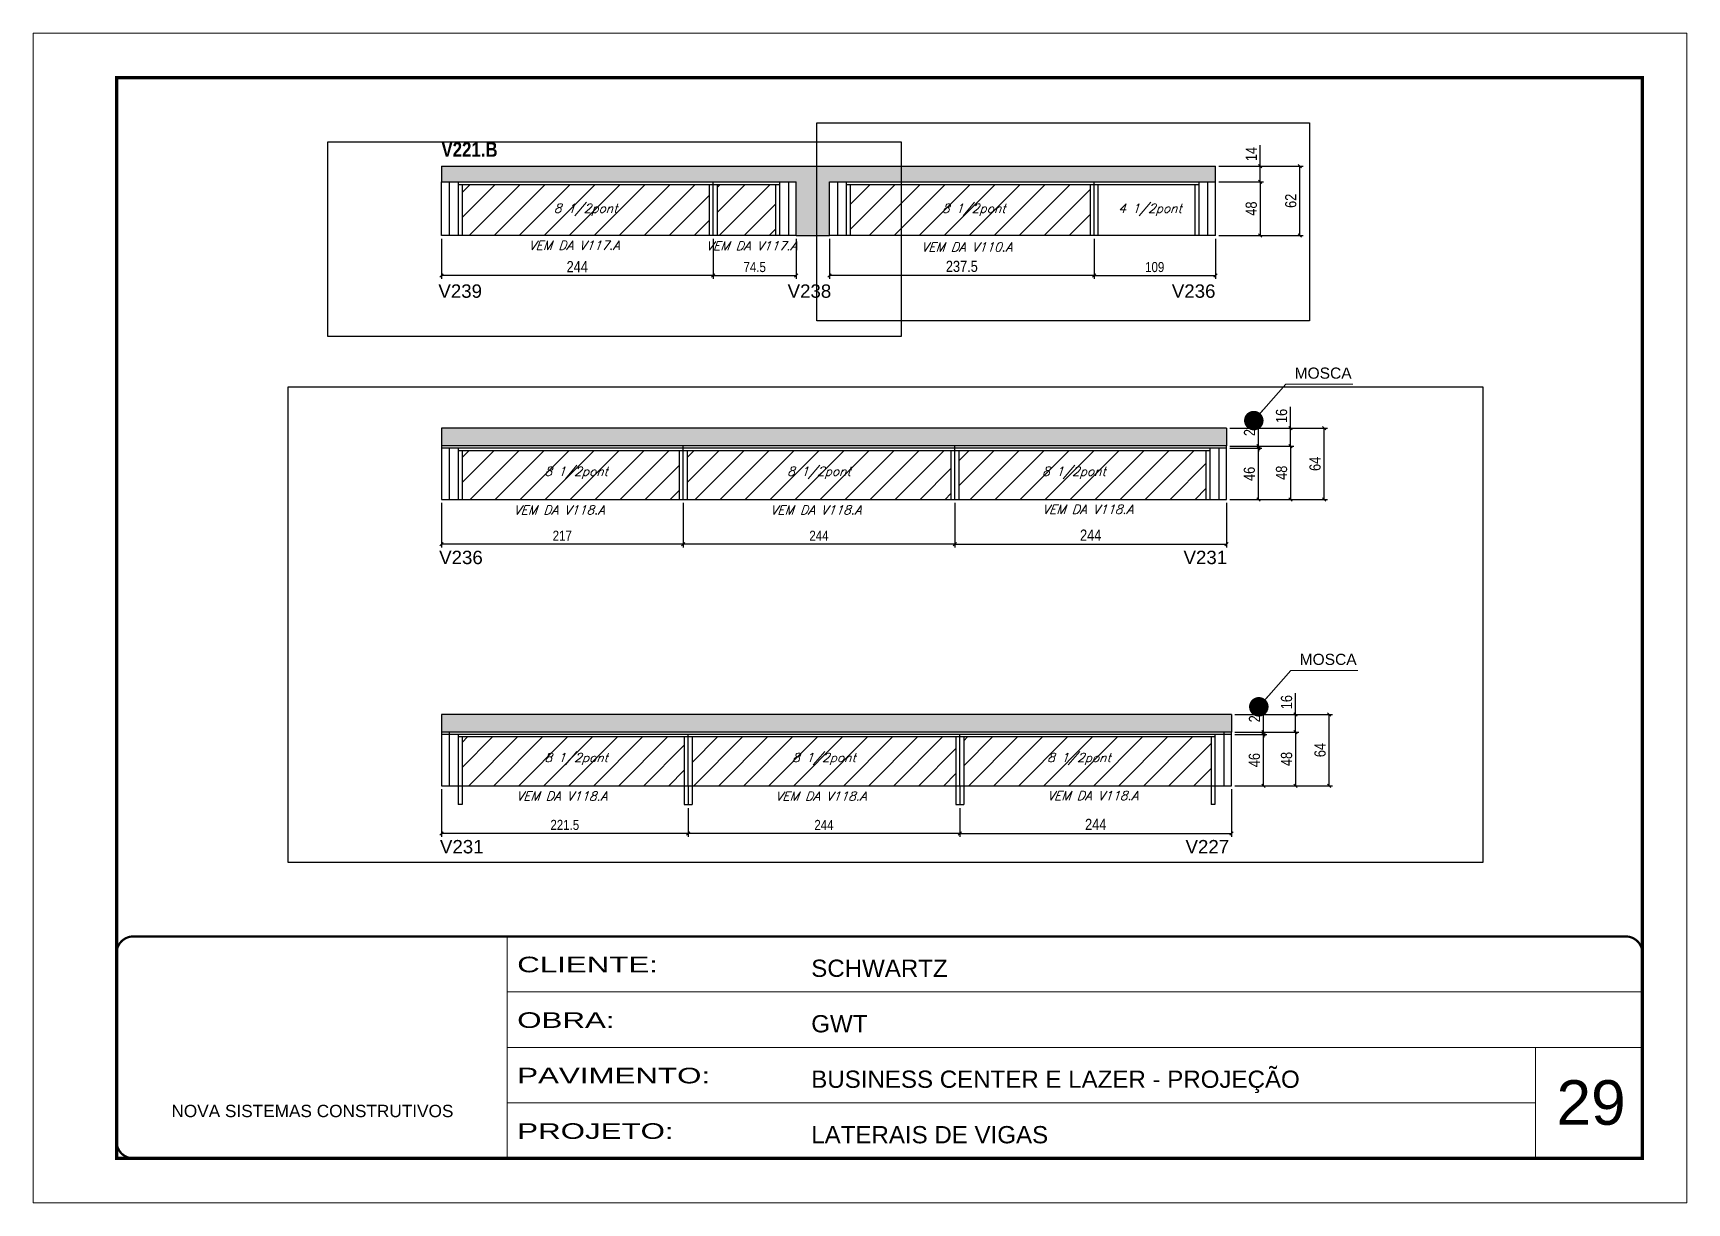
# Model space of a CAD drawing. Extents: x 2603 to 22413, y 1253 to 30260.
# Drawn here: x 2603 to 4088, y 20779 to 21829 of the extents above; entities that cross this region are included whole.
import ezdxf

# ---------------------------------------------------------------- set-up
doc = ezdxf.new("R2010")
doc.units = 0
doc.linetypes.add('CONTINUO', pattern=[0])
doc.linetypes.add('DASHED', pattern=[0.75, 0.5, -0.25])
for name, color, linetype in [('5', 5, 'Continuous'), ('COTA', 241, 'Continuous'), ('NOMENCLATURA', 7, 'Continuous'), ('Painéis', 200, 'Continuous'), ('SARR_2.2x7', 40, 'Continuous'), ('SARR_3.5x7', 81, 'Continuous'), ('texto', 7, 'Continuous')]:
    doc.layers.add(name, color=color, linetype=linetype)
for name, color, linetype, lineweight in [('CARIMBO', 255, 'Continuous', 9), ('Folhas', 255, 'Continuous', 9), ('Hachura', 251, 'Continuous', 9), ('SARRAFO DE PRESSAO', 251, 'DASHED', 9)]:
    doc.layers.add(name, color=color, linetype=linetype, lineweight=lineweight)
doc.styles.add('ARIAL', font='arial.ttf')
doc.styles.add('COTA TECNICA', font='techl___.ttf', dxfattribs={"height": 10})
doc.styles.add('COTA TECNICA-50', font='techl___.ttf', dxfattribs={"height": 9})
doc.styles.add('Romans', font='romans.shx')
doc.styles.get("Standard").update_dxf_attribs({"font": 'arial.ttf'})
doc.styles.add('TECNICA', font='techb___.ttf', dxfattribs={"height": 10})
doc.styles.add('Tecnologia', font='')
doc.styles.get('Tecnologia').set_extended_font_data('Forgotten Futurist')
doc.dimstyles.new('3x', dxfattribs={"dimtxt": 10, "dimasz": 5, "dimexe": 7, "dimexo": 5, "dimgap": 4, "dimtad": 1, "dimdec": 4, "dimlfac": 0.333333, "dimdsep": 46, "dimtxsty": 'Standard', "dimblk": 'DOT', "dimcen": 0.09, "dimclrd": 1, "dimclre": 1, "dimclrt": 2, "dimadec": 0, "dimazin": 2, "dimtfac": 1, "dimtdec": 4, "dimtmove": 0, "dimatfit": 3, "dimldrblk": 'DOT', "dimfxl": 1, "dimtolj": 1, "dimtzin": 0, "dimlwd": 9, "dimlwe": 9, "dimarcsym": 0})
doc.dimstyles.new('COTA PAINEL-50', dxfattribs={"dimtxt": 9, "dimasz": 3, "dimexe": 3, "dimexo": 3, "dimgap": 3, "dimtad": 1, "dimdec": 1, "dimzin": 12, "dimdsep": 46, "dimtxsty": 'COTA TECNICA-50', "dimblk1": 'OBLIQUE', "dimblk2": 'OBLIQUE', "dimsah": 1, "dimcen": 0.9, "dimclrd": 4, "dimclre": 4, "dimclrt": 240, "dimadec": 1, "dimazin": 3, "dimtfac": 1, "dimtdec": 1, "dimtmove": 0, "dimatfit": 3, "dimfxl": 1, "dimtolj": 1, "dimtzin": 12, "dimarcsym": 0})
doc.dimstyles.new('PAINEL', dxfattribs={"dimtxt": 10, "dimasz": 3, "dimexe": 3, "dimexo": 3, "dimgap": 3, "dimtad": 1, "dimdec": 1, "dimzin": 12, "dimdsep": 46, "dimtxsty": 'COTA TECNICA', "dimblk1": 'OBLIQUE', "dimblk2": 'OBLIQUE', "dimsah": 1, "dimcen": 0.9, "dimclrd": 4, "dimclre": 4, "dimclrt": 240, "dimadec": 1, "dimazin": 3, "dimtfac": 1, "dimtdec": 1, "dimtmove": 0, "dimatfit": 3, "dimfxl": 1, "dimtolj": 1, "dimtzin": 12, "dimarcsym": 0})
pattern_1 = [(45, (-126286.665, -5371.03), (-11.2253202, 11.2253202), [])]

msp = doc.modelspace()

# ---------------------------------------------------------------- texts
at = {"layer": '5', "linetype": 'Continuous'}
for s, rotation, p in [('V239', 359.99996, (2966.9, 21591.57)), ('V238', 359.99996, (3280.47, 21591.57)), ('V236', 359.99996, (3625.47, 21591.57)), ('V236', 0.00004, (2967.6, 21352.51)), ('V231', 0.00004, (3635.97, 21352.51)), ('V231', 359.99996, (2968.31, 21092.89)), ('V227', 359.99996, (3637.76, 21092.89))]:
    msp.add_text(s, height=12, rotation=rotation, dxfattribs=at).set_placement(p)
at = {"layer": 'CARIMBO', "style": 'ARIAL'}
for s, height, p in [('MOSCA', 10, (3735.7, 21518.95)), ('MOSCA', 10, (3740.2, 21262.02)), ('29', 40, (3970.83, 20849.29))]:
    msp.add_text(s, height=height, dxfattribs=at).set_placement(p)
at = {"layer": 'NOMENCLATURA', "style": 'TECNICA'}
msp.add_text('V221.B', height=13.2, dxfattribs=at).set_placement((2969.64, 21718.08))
at = {"layer": 'texto', "color": 2, "char_height": 8, "attachment_point": 5, "style": 'Romans'}
for s, insert in [('{\\Q19;\\C256;8 1/2pont}', (3099.14, 21670.56)), ('{\\Q19;\\C256;8 1/2pont}', (3447.64, 21670.56)), ('{\\Q19;\\C256;4 1/2pont}', (3605.89, 21670.56)), ('{\\Q19;\\C256;VEM DA V117.A}', (3088.9, 21638.7)), ('{\\Q19;\\C256;VEM DA V117.A}', (3248.15, 21638.23)), ('{\\Q19;\\C256;VEM DA V110.A}', (3441.4, 21637.14)), ('{\\Q19;\\C256;8 1/2pont}', (3090.64, 21434.54)), ('{\\Q19;\\C256;8 1/2pont}', (3308.64, 21434.54)), ('{\\Q19;\\C256;8 1/2pont}', (3537.64, 21434.54)), ('{\\Q19;\\C256;VEM DA V118.A}', (3075.4, 21401.18)), ('{\\Q19;\\C256;VEM DA V118.A}', (3305.9, 21401.18)), ('{\\Q19;\\C256;VEM DA V118.A}', (3549.9, 21401.68)), ('{\\Q19;\\C256;8 1/2pont}', (3090.64, 21177.61)), ('{\\Q19;\\C256;8 1/2pont}', (3313.14, 21177.61)), ('{\\Q19;\\C256;8 1/2pont}', (3542.14, 21177.61)), ('{\\Q19;\\C256;VEM DA V118.A}', (3077.65, 21144.28)), ('{\\Q19;\\C256;VEM DA V118.A}', (3310.4, 21144.25)), ('{\\Q19;\\C256;VEM DA V118.A}', (3554.4, 21144.76))]:
    msp.add_mtext(s, dxfattribs=dict(at, insert=insert))

# ---------------------------------------------------------------- blocks, each defined once
blk = doc.blocks.new('9999999999')
at = {"color": 30, "linetype": 'CONTINUO'}
for p, q in [((98564.6, 34230.2), (98564.6, 34429.4)), ((98564.6, 34379.6), (99584, 34379.6)), ((98564.6, 34329.8), (99488, 34329.8)), ((99584, 34329.8), (99488, 34329.8)), ((99488, 34329.8), (99488, 34230.2)), ((98564.6, 34280), (99488, 34280))]:
    blk.add_line(p, q, dxfattribs=at)
at = {"color": 30, "linetype": 'CONTINUO', "const_width": 2}
blk.add_lwpolyline([(99584, 34230.2), (99584, 34414.4, 0.414214), (99569, 34429.4), (98229, 34429.4, 0.414214), (98214, 34414.4), (98214, 34245.2, 0.414214), (98229, 34230.2), (99584, 34230.2)], format="xyb", dxfattribs=at)
at = {"layer": 'Folhas'}
blk.add_lwpolyline([(98139, 34190.2), (99624, 34190.2), (99624, 35240.2), (98139, 35240.2)], close=True, dxfattribs=at)
at = {"layer": 'Folhas', "color": 30, "const_width": 3}
blk.add_lwpolyline([(98214, 34230.2), (99584, 34230.2), (99584, 35200.2), (98214, 35200.2)], close=True, dxfattribs=at)
at = {"color": 7, "linetype": 'Continuous', "ltscale": 5, "style": 'ARIAL'}
for s, height, p in [('SCHWARTZ', 15.48, (98837.7, 34393.1)), ('GWT', 15.48, (98837.7, 34343.3)), ('BUSINESS CENTER E LAZER - PROJEÇÃO', 15.483, (98837.7, 34293.5)), ('NOVA SISTEMAS CONSTRUTIVOS', 11.059, (98263.2, 34267.2)), ('LATERAIS DE VIGAS', 15.483, (98837.7, 34243.7))]:
    blk.add_text(s, height=height, dxfattribs=at).set_placement(p)
at = {"layer": 'Folhas', "color": 7, "style": 'Tecnologia', "width": 1.5}
for s, p in [('CLIENTE:', (98573.7, 34397.2)), ('OBRA:', (98573.7, 34347.3)), ('PAVIMENTO:', (98573.7, 34297.5)), ('PROJETO:', (98573.7, 34247.7))]:
    blk.add_text(s, height=14, dxfattribs=at).set_placement(p)
blk = doc.blocks.new('_Oblique')
at = {"color": 0, "linetype": 'ByBlock', "lineweight": -2}
blk.add_line((-0.5, -0.5), (0.5, 0.5), dxfattribs=at)
blk = doc.blocks.new('*D464')
at = {"layer": 'COTA', "color": 4, "linetype": 'ByBlock', "lineweight": -2, "transparency": 16777216}
for p, q in [((3213.6, 21644.6), (3213.6, 21608.5)), ((3288.1, 21644.6), (3288.1, 21608.5)), ((3213.6, 21611.5), (3288.1, 21611.5))]:
    blk.add_line(p, q, dxfattribs=at)
at = {"layer": 'Defpoints', "color": 0, "linetype": 'ByBlock', "transparency": 16777216}
for p in [(3213.6, 21647.6), (3288.1, 21647.6), (3288.1, 21611.5)]:
    blk.add_point(p, dxfattribs=at)
at = {"layer": 'COTA', "color": 4, "linetype": 'ByBlock', "lineweight": -2, "transparency": 16777216, "xscale": 3, "yscale": 3, "zscale": 3, "rotation": 180}
blk.add_blockref('_Oblique', (3213.6, 21611.5), dxfattribs=at)
at = {"layer": 'COTA', "color": 4, "linetype": 'ByBlock', "lineweight": -2, "transparency": 16777216, "xscale": 3, "yscale": 3, "zscale": 3}
blk.add_blockref('_Oblique', (3288.1, 21611.5), dxfattribs=at)
at = {"layer": 'COTA', "color": 240, "linetype": 'ByBlock', "transparency": 16777216, "insert": (3250.9, 21619.1), "char_height": 9, "attachment_point": 5, "style": 'COTA TECNICA-50'}
blk.add_mtext('\\A1;74.5', dxfattribs=at)
blk = doc.blocks.new('*D2530')
at = {"layer": 'COTA', "color": 4, "linetype": 'ByBlock', "lineweight": -2, "transparency": 16777216}
for p, q in [((2969.6, 21644.6), (2969.6, 21608.5)), ((3213.6, 21644.6), (3213.6, 21608.5)), ((3213.6, 21611.5), (2969.6, 21611.5))]:
    blk.add_line(p, q, dxfattribs=at)
at = {"layer": 'Defpoints', "color": 0, "linetype": 'ByBlock', "transparency": 16777216}
for p in [(2969.6, 21647.6), (3213.6, 21647.6), (2969.6, 21611.5)]:
    blk.add_point(p, dxfattribs=at)
at = {"layer": 'COTA', "color": 4, "linetype": 'ByBlock', "lineweight": -2, "transparency": 16777216, "xscale": 3, "yscale": 3, "zscale": 3, "rotation": 180}
blk.add_blockref('_Oblique', (2969.6, 21611.5), dxfattribs=at)
at = {"layer": 'COTA', "color": 4, "linetype": 'ByBlock', "lineweight": -2, "transparency": 16777216, "xscale": 3, "yscale": 3, "zscale": 3}
blk.add_blockref('_Oblique', (3213.6, 21611.5), dxfattribs=at)
at = {"layer": 'COTA', "color": 240, "linetype": 'ByBlock', "transparency": 16777216, "insert": (3091.6, 21619.5), "char_height": 10, "attachment_point": 5, "style": 'COTA TECNICA'}
blk.add_mtext('\\A1;244', dxfattribs=at)
blk = doc.blocks.new('*D465')
at = {"layer": 'COTA', "color": 4, "linetype": 'ByBlock', "lineweight": -2, "transparency": 16777216}
for p, q in [((3555.6, 21644.6), (3555.6, 21608.5)), ((3664.6, 21644.6), (3664.6, 21608.5)), ((3555.6, 21611.5), (3664.6, 21611.5))]:
    blk.add_line(p, q, dxfattribs=at)
at = {"layer": 'Defpoints', "color": 0, "linetype": 'ByBlock', "transparency": 16777216}
for p in [(3555.6, 21647.6), (3664.6, 21647.6), (3664.6, 21611.5)]:
    blk.add_point(p, dxfattribs=at)
at = {"layer": 'COTA', "color": 4, "linetype": 'ByBlock', "lineweight": -2, "transparency": 16777216, "xscale": 3, "yscale": 3, "zscale": 3, "rotation": 180}
blk.add_blockref('_Oblique', (3555.6, 21611.5), dxfattribs=at)
at = {"layer": 'COTA', "color": 4, "linetype": 'ByBlock', "lineweight": -2, "transparency": 16777216, "xscale": 3, "yscale": 3, "zscale": 3}
blk.add_blockref('_Oblique', (3664.6, 21611.5), dxfattribs=at)
at = {"layer": 'COTA', "color": 240, "linetype": 'ByBlock', "transparency": 16777216, "insert": (3610.1, 21619.1), "char_height": 9, "attachment_point": 5, "style": 'COTA TECNICA-50'}
blk.add_mtext('\\A1;109', dxfattribs=at)
blk = doc.blocks.new('*D2531')
at = {"layer": 'COTA', "color": 4, "linetype": 'ByBlock', "lineweight": -2, "transparency": 16777216}
for p, q in [((3318.1, 21644.6), (3318.1, 21608.5)), ((3555.6, 21644.6), (3555.6, 21608.5)), ((3555.6, 21611.5), (3318.1, 21611.5))]:
    blk.add_line(p, q, dxfattribs=at)
at = {"layer": 'Defpoints', "color": 0, "linetype": 'ByBlock', "transparency": 16777216}
for p in [(3318.1, 21647.6), (3555.6, 21647.6), (3318.1, 21611.5)]:
    blk.add_point(p, dxfattribs=at)
at = {"layer": 'COTA', "color": 4, "linetype": 'ByBlock', "lineweight": -2, "transparency": 16777216, "xscale": 3, "yscale": 3, "zscale": 3, "rotation": 180}
blk.add_blockref('_Oblique', (3318.1, 21611.5), dxfattribs=at)
at = {"layer": 'COTA', "color": 4, "linetype": 'ByBlock', "lineweight": -2, "transparency": 16777216, "xscale": 3, "yscale": 3, "zscale": 3}
blk.add_blockref('_Oblique', (3555.6, 21611.5), dxfattribs=at)
at = {"layer": 'COTA', "color": 240, "linetype": 'ByBlock', "transparency": 16777216, "insert": (3436.9, 21619.7), "char_height": 10, "attachment_point": 5, "style": 'COTA TECNICA'}
blk.add_mtext('\\A1;237.5', dxfattribs=at)
blk = doc.blocks.new('*D2532')
at = {"layer": 'COTA', "color": 4, "linetype": 'ByBlock', "lineweight": -2, "transparency": 16777216}
for p, q in [((3667.6, 21695.6), (3707.9, 21695.6)), ((3704.9, 21695.6), (3704.9, 21647.6)), ((3667.6, 21647.6), (3707.9, 21647.6))]:
    blk.add_line(p, q, dxfattribs=at)
at = {"layer": 'Defpoints', "color": 0, "linetype": 'ByBlock', "transparency": 16777216}
for p in [(3664.6, 21695.6), (3664.6, 21647.6), (3704.9, 21647.6)]:
    blk.add_point(p, dxfattribs=at)
at = {"layer": 'COTA', "color": 4, "linetype": 'ByBlock', "lineweight": -2, "transparency": 16777216, "xscale": 3, "yscale": 3, "zscale": 3}
for p, rotation in [((3704.9, 21695.6), 90), ((3704.9, 21647.6), 270)]:
    blk.add_blockref('_Oblique', p, dxfattribs=dict(at, rotation=rotation))
at = {"layer": 'COTA', "color": 240, "linetype": 'ByBlock', "transparency": 16777216, "insert": (3696.8, 21671.6), "char_height": 10, "attachment_point": 5, "rotation": 90, "style": 'COTA TECNICA'}
blk.add_mtext('\\A1;48', dxfattribs=at)
blk = doc.blocks.new('*D2533')
at = {"layer": 'COTA', "color": 4, "linetype": 'ByBlock', "lineweight": -2, "transparency": 16777216}
for p, q in [((3704.9, 21709.6), (3704.9, 21728.7)), ((3667.6, 21709.6), (3707.9, 21709.6)), ((3704.9, 21695.6), (3704.9, 21709.6)), ((3667.6, 21695.6), (3707.9, 21695.6))]:
    blk.add_line(p, q, dxfattribs=at)
at = {"layer": 'Defpoints', "color": 0, "linetype": 'ByBlock', "transparency": 16777216}
for p in [(3664.6, 21709.6), (3704.9, 21709.6), (3664.6, 21695.6)]:
    blk.add_point(p, dxfattribs=at)
at = {"layer": 'COTA', "color": 4, "linetype": 'ByBlock', "lineweight": -2, "transparency": 16777216, "xscale": 3, "yscale": 3, "zscale": 3}
for p, rotation in [((3704.9, 21709.6), 90), ((3704.9, 21695.6), 270)]:
    blk.add_blockref('_Oblique', p, dxfattribs=dict(at, rotation=rotation))
at = {"layer": 'COTA', "color": 240, "linetype": 'ByBlock', "transparency": 16777216, "insert": (3696.8, 21720.6), "char_height": 10, "attachment_point": 5, "rotation": 90, "style": 'COTA TECNICA'}
blk.add_mtext('\\A1;14', dxfattribs=at)
blk = doc.blocks.new('*D2534')
at = {"layer": 'COTA', "color": 4, "linetype": 'ByBlock', "lineweight": -2, "transparency": 16777216}
for p, q in [((3667.6, 21709.6), (3743.4, 21709.6)), ((3740.4, 21647.6), (3740.4, 21709.6)), ((3667.6, 21647.6), (3743.4, 21647.6))]:
    blk.add_line(p, q, dxfattribs=at)
at = {"layer": 'Defpoints', "color": 0, "linetype": 'ByBlock', "transparency": 16777216}
for p in [(3664.6, 21709.6), (3740.4, 21709.6), (3664.6, 21647.6)]:
    blk.add_point(p, dxfattribs=at)
at = {"layer": 'COTA', "color": 4, "linetype": 'ByBlock', "lineweight": -2, "transparency": 16777216, "xscale": 3, "yscale": 3, "zscale": 3}
for p, rotation in [((3740.4, 21709.6), 90), ((3740.4, 21647.6), 270)]:
    blk.add_blockref('_Oblique', p, dxfattribs=dict(at, rotation=rotation))
at = {"layer": 'COTA', "color": 240, "linetype": 'ByBlock', "transparency": 16777216, "insert": (3732.3, 21678.6), "char_height": 10, "attachment_point": 5, "rotation": 90, "style": 'COTA TECNICA'}
blk.add_mtext('\\A1;62', dxfattribs=at)
blk = doc.blocks.new('*D466')
at = {"layer": 'COTA', "color": 4, "linetype": 'ByBlock', "lineweight": -2, "transparency": 16777216}
for p, q in [((3186.6, 21407.5), (3186.6, 21367.4)), ((3430.6, 21407.5), (3430.6, 21367.4)), ((3430.6, 21370.4), (3186.6, 21370.4))]:
    blk.add_line(p, q, dxfattribs=at)
at = {"layer": 'Defpoints', "color": 0, "linetype": 'ByBlock', "transparency": 16777216}
for p in [(3186.6, 21410.5), (3430.6, 21410.5), (3186.6, 21370.4)]:
    blk.add_point(p, dxfattribs=at)
at = {"layer": 'COTA', "color": 4, "linetype": 'ByBlock', "lineweight": -2, "transparency": 16777216, "xscale": 3, "yscale": 3, "zscale": 3, "rotation": 180}
blk.add_blockref('_Oblique', (3186.6, 21370.4), dxfattribs=at)
at = {"layer": 'COTA', "color": 4, "linetype": 'ByBlock', "lineweight": -2, "transparency": 16777216, "xscale": 3, "yscale": 3, "zscale": 3}
blk.add_blockref('_Oblique', (3430.6, 21370.4), dxfattribs=at)
at = {"layer": 'COTA', "color": 240, "linetype": 'ByBlock', "transparency": 16777216, "insert": (3308.6, 21378), "char_height": 9, "attachment_point": 5, "style": 'COTA TECNICA-50'}
blk.add_mtext('\\A1;244', dxfattribs=at)
blk = doc.blocks.new('*D2432')
at = {"layer": 'COTA', "color": 4, "linetype": 'ByBlock', "lineweight": -2, "transparency": 16777216}
for p, q in [((2969.6, 21407.5), (2969.6, 21367.4)), ((3186.6, 21407.5), (3186.6, 21367.4)), ((3186.6, 21370.4), (2969.6, 21370.4))]:
    blk.add_line(p, q, dxfattribs=at)
at = {"layer": 'Defpoints', "color": 0, "linetype": 'ByBlock', "transparency": 16777216}
for p in [(2969.6, 21410.5), (3186.6, 21410.5), (2969.6, 21370.4)]:
    blk.add_point(p, dxfattribs=at)
at = {"layer": 'COTA', "color": 4, "linetype": 'ByBlock', "lineweight": -2, "transparency": 16777216, "xscale": 3, "yscale": 3, "zscale": 3, "rotation": 180}
blk.add_blockref('_Oblique', (2969.6, 21370.4), dxfattribs=at)
at = {"layer": 'COTA', "color": 4, "linetype": 'ByBlock', "lineweight": -2, "transparency": 16777216, "xscale": 3, "yscale": 3, "zscale": 3}
blk.add_blockref('_Oblique', (3186.6, 21370.4), dxfattribs=at)
at = {"layer": 'COTA', "color": 240, "linetype": 'ByBlock', "transparency": 16777216, "insert": (3078.1, 21378), "char_height": 9, "attachment_point": 5, "style": 'COTA TECNICA-50'}
blk.add_mtext('\\A1;217', dxfattribs=at)
blk = doc.blocks.new('*D2433')
at = {"layer": 'COTA', "color": 4, "linetype": 'ByBlock', "lineweight": -2, "transparency": 16777216}
for p, q in [((3430.6, 21407.5), (3430.6, 21367.4)), ((3674.6, 21407.5), (3674.6, 21367.4)), ((3430.6, 21370.4), (3674.6, 21370.4))]:
    blk.add_line(p, q, dxfattribs=at)
at = {"layer": 'Defpoints', "color": 0, "linetype": 'ByBlock', "transparency": 16777216}
for p in [(3430.6, 21410.5), (3674.6, 21410.5), (3674.6, 21370.4)]:
    blk.add_point(p, dxfattribs=at)
at = {"layer": 'COTA', "color": 4, "linetype": 'ByBlock', "lineweight": -2, "transparency": 16777216, "xscale": 3, "yscale": 3, "zscale": 3, "rotation": 180}
blk.add_blockref('_Oblique', (3430.6, 21370.4), dxfattribs=at)
at = {"layer": 'COTA', "color": 4, "linetype": 'ByBlock', "lineweight": -2, "transparency": 16777216, "xscale": 3, "yscale": 3, "zscale": 3}
blk.add_blockref('_Oblique', (3674.6, 21370.4), dxfattribs=at)
at = {"layer": 'COTA', "color": 240, "linetype": 'ByBlock', "transparency": 16777216, "insert": (3552.6, 21378.5), "char_height": 10, "attachment_point": 5, "style": 'COTA TECNICA'}
blk.add_mtext('\\A1;244', dxfattribs=at)
blk = doc.blocks.new('*D2434')
at = {"layer": 'COTA', "color": 4, "linetype": 'ByBlock', "lineweight": -2, "transparency": 16777216}
for p, q in [((3677.6, 21458.5), (3735.1, 21458.5)), ((3732.1, 21458.5), (3732.1, 21410.5)), ((3677.6, 21410.5), (3735.1, 21410.5))]:
    blk.add_line(p, q, dxfattribs=at)
at = {"layer": 'Defpoints', "color": 0, "linetype": 'ByBlock', "transparency": 16777216}
for p in [(3674.6, 21458.5), (3674.6, 21410.5), (3732.1, 21410.5)]:
    blk.add_point(p, dxfattribs=at)
at = {"layer": 'COTA', "color": 4, "linetype": 'ByBlock', "lineweight": -2, "transparency": 16777216, "xscale": 3, "yscale": 3, "zscale": 3}
for p, rotation in [((3732.1, 21458.5), 90), ((3732.1, 21410.5), 270)]:
    blk.add_blockref('_Oblique', p, dxfattribs=dict(at, rotation=rotation))
at = {"layer": 'COTA', "color": 240, "linetype": 'ByBlock', "transparency": 16777216, "insert": (3724, 21434.5), "char_height": 10, "attachment_point": 5, "rotation": 90, "style": 'COTA TECNICA'}
blk.add_mtext('\\A1;48', dxfattribs=at)
blk = doc.blocks.new('*D2435')
at = {"layer": 'COTA', "color": 4, "linetype": 'ByBlock', "lineweight": -2, "transparency": 16777216}
for p, q in [((3732.1, 21474.5), (3732.1, 21493.6)), ((3677.6, 21474.5), (3735.1, 21474.5)), ((3732.1, 21458.5), (3732.1, 21474.5)), ((3677.6, 21458.5), (3735.1, 21458.5))]:
    blk.add_line(p, q, dxfattribs=at)
at = {"layer": 'Defpoints', "color": 0, "linetype": 'ByBlock', "transparency": 16777216}
for p in [(3674.6, 21474.5), (3732.1, 21474.5), (3674.6, 21458.5)]:
    blk.add_point(p, dxfattribs=at)
at = {"layer": 'COTA', "color": 4, "linetype": 'ByBlock', "lineweight": -2, "transparency": 16777216, "xscale": 3, "yscale": 3, "zscale": 3}
for p, rotation in [((3732.1, 21474.5), 90), ((3732.1, 21458.5), 270)]:
    blk.add_blockref('_Oblique', p, dxfattribs=dict(at, rotation=rotation))
at = {"layer": 'COTA', "color": 240, "linetype": 'ByBlock', "transparency": 16777216, "insert": (3724, 21485.5), "char_height": 10, "attachment_point": 5, "rotation": 90, "style": 'COTA TECNICA'}
blk.add_mtext('\\A1;16', dxfattribs=at)
blk = doc.blocks.new('*D2436')
at = {"layer": 'COTA', "color": 4, "linetype": 'ByBlock', "lineweight": -2, "transparency": 16777216}
for p, q in [((3677.6, 21474.5), (3765.2, 21474.5)), ((3762.2, 21410.5), (3762.2, 21474.5)), ((3677.6, 21410.5), (3765.2, 21410.5))]:
    blk.add_line(p, q, dxfattribs=at)
at = {"layer": 'Defpoints', "color": 0, "linetype": 'ByBlock', "transparency": 16777216}
for p in [(3674.6, 21474.5), (3762.2, 21474.5), (3674.6, 21410.5)]:
    blk.add_point(p, dxfattribs=at)
at = {"layer": 'COTA', "color": 4, "linetype": 'ByBlock', "lineweight": -2, "transparency": 16777216, "xscale": 3, "yscale": 3, "zscale": 3}
for p, rotation in [((3762.2, 21474.5), 90), ((3762.2, 21410.5), 270)]:
    blk.add_blockref('_Oblique', p, dxfattribs=dict(at, rotation=rotation))
at = {"layer": 'COTA', "color": 240, "linetype": 'ByBlock', "transparency": 16777216, "insert": (3754.1, 21442.5), "char_height": 10, "attachment_point": 5, "rotation": 90, "style": 'COTA TECNICA'}
blk.add_mtext('\\A1;64', dxfattribs=at)
blk = doc.blocks.new('*D440')
at = {"layer": 'COTA', "color": 4, "linetype": 'ByBlock', "lineweight": -2, "transparency": 16777216}
for p, q in [((3191.1, 21133.6), (3191.1, 21107.8)), ((3435.1, 21133.6), (3435.1, 21107.8)), ((3435.1, 21110.8), (3191.1, 21110.8))]:
    blk.add_line(p, q, dxfattribs=at)
at = {"layer": 'Defpoints', "color": 0, "linetype": 'ByBlock', "transparency": 16777216}
for p in [(3191.1, 21136.6), (3435.1, 21136.6), (3191.1, 21110.8)]:
    blk.add_point(p, dxfattribs=at)
at = {"layer": 'COTA', "color": 4, "linetype": 'ByBlock', "lineweight": -2, "transparency": 16777216, "xscale": 3, "yscale": 3, "zscale": 3, "rotation": 180}
blk.add_blockref('_Oblique', (3191.1, 21110.8), dxfattribs=at)
at = {"layer": 'COTA', "color": 4, "linetype": 'ByBlock', "lineweight": -2, "transparency": 16777216, "xscale": 3, "yscale": 3, "zscale": 3}
blk.add_blockref('_Oblique', (3435.1, 21110.8), dxfattribs=at)
at = {"layer": 'COTA', "color": 240, "linetype": 'ByBlock', "transparency": 16777216, "insert": (3313.1, 21118.4), "char_height": 9, "attachment_point": 5, "style": 'COTA TECNICA-50'}
blk.add_mtext('\\A1;244', dxfattribs=at)
blk = doc.blocks.new('*D2437')
at = {"layer": 'COTA', "color": 4, "linetype": 'ByBlock', "lineweight": -2, "transparency": 16777216}
for p, q in [((2969.6, 21150.6), (2969.6, 21107.8)), ((3191.1, 21133.6), (3191.1, 21107.8)), ((3191.1, 21110.8), (2969.6, 21110.8))]:
    blk.add_line(p, q, dxfattribs=at)
at = {"layer": 'Defpoints', "color": 0, "linetype": 'ByBlock', "transparency": 16777216}
for p in [(2969.6, 21153.6), (3191.1, 21136.6), (2969.6, 21110.8)]:
    blk.add_point(p, dxfattribs=at)
at = {"layer": 'COTA', "color": 4, "linetype": 'ByBlock', "lineweight": -2, "transparency": 16777216, "xscale": 3, "yscale": 3, "zscale": 3, "rotation": 180}
blk.add_blockref('_Oblique', (2969.6, 21110.8), dxfattribs=at)
at = {"layer": 'COTA', "color": 4, "linetype": 'ByBlock', "lineweight": -2, "transparency": 16777216, "xscale": 3, "yscale": 3, "zscale": 3}
blk.add_blockref('_Oblique', (3191.1, 21110.8), dxfattribs=at)
at = {"layer": 'COTA', "color": 240, "linetype": 'ByBlock', "transparency": 16777216, "insert": (3080.4, 21118.4), "char_height": 9, "attachment_point": 5, "style": 'COTA TECNICA-50'}
blk.add_mtext('\\A1;221.5', dxfattribs=at)
blk = doc.blocks.new('*D2438')
at = {"layer": 'COTA', "color": 4, "linetype": 'ByBlock', "lineweight": -2, "transparency": 16777216}
for p, q in [((3679.1, 21150.6), (3679.1, 21107.8)), ((3435.1, 21133.6), (3435.1, 21107.8)), ((3435.1, 21110.8), (3679.1, 21110.8))]:
    blk.add_line(p, q, dxfattribs=at)
at = {"layer": 'Defpoints', "color": 0, "linetype": 'ByBlock', "transparency": 16777216}
for p in [(3679.1, 21153.6), (3435.1, 21136.6), (3679.1, 21110.8)]:
    blk.add_point(p, dxfattribs=at)
at = {"layer": 'COTA', "color": 4, "linetype": 'ByBlock', "lineweight": -2, "transparency": 16777216, "xscale": 3, "yscale": 3, "zscale": 3, "rotation": 180}
blk.add_blockref('_Oblique', (3435.1, 21110.8), dxfattribs=at)
at = {"layer": 'COTA', "color": 4, "linetype": 'ByBlock', "lineweight": -2, "transparency": 16777216, "xscale": 3, "yscale": 3, "zscale": 3}
blk.add_blockref('_Oblique', (3679.1, 21110.8), dxfattribs=at)
at = {"layer": 'COTA', "color": 240, "linetype": 'ByBlock', "transparency": 16777216, "insert": (3557.1, 21118.9), "char_height": 10, "attachment_point": 5, "style": 'COTA TECNICA'}
blk.add_mtext('\\A1;244', dxfattribs=at)
blk = doc.blocks.new('*D1609')
at = {"layer": 'COTA', "color": 4, "linetype": 'ByBlock', "lineweight": -2, "transparency": 16777216}
for p, q in [((3677.6, 21456.5), (3706.2, 21456.5)), ((3703.2, 21410.5), (3703.2, 21456.5)), ((3677.6, 21410.5), (3706.2, 21410.5))]:
    blk.add_line(p, q, dxfattribs=at)
at = {"layer": 'Defpoints', "color": 0, "linetype": 'ByBlock', "transparency": 16777216}
for p in [(3674.6, 21456.5), (3703.2, 21456.5), (3674.6, 21410.5)]:
    blk.add_point(p, dxfattribs=at)
at = {"layer": 'COTA', "color": 4, "linetype": 'ByBlock', "lineweight": -2, "transparency": 16777216, "xscale": 3, "yscale": 3, "zscale": 3}
for p, rotation in [((3703.2, 21456.5), 90), ((3703.2, 21410.5), 270)]:
    blk.add_blockref('_Oblique', p, dxfattribs=dict(at, rotation=rotation))
at = {"layer": 'COTA', "color": 240, "linetype": 'ByBlock', "transparency": 16777216, "insert": (3695.1, 21433.5), "char_height": 10, "attachment_point": 5, "rotation": 90, "style": 'COTA TECNICA'}
blk.add_mtext('\\A1;46', dxfattribs=at)
blk = doc.blocks.new('*D1566')
at = {"layer": 'COTA', "color": 4, "linetype": 'ByBlock', "lineweight": -2, "transparency": 16777216}
for p, q in [((3703.2, 21458.5), (3703.2, 21476.6)), ((3677.6, 21458.5), (3706.2, 21458.5)), ((3703.2, 21456.5), (3703.2, 21458.5)), ((3677.6, 21456.5), (3706.2, 21456.5)), ((3703.2, 21456.5), (3703.2, 21453.5))]:
    blk.add_line(p, q, dxfattribs=at)
at = {"layer": 'Defpoints', "color": 0, "linetype": 'ByBlock', "transparency": 16777216}
for p in [(3674.6, 21458.5), (3703.2, 21458.5), (3674.6, 21456.5)]:
    blk.add_point(p, dxfattribs=at)
at = {"layer": 'COTA', "color": 4, "linetype": 'ByBlock', "lineweight": -2, "transparency": 16777216, "xscale": 3, "yscale": 3, "zscale": 3}
for p, rotation in [((3703.2, 21458.5), 270), ((3703.2, 21456.5), 90)]:
    blk.add_blockref('_Oblique', p, dxfattribs=dict(at, rotation=rotation))
at = {"layer": 'COTA', "color": 240, "linetype": 'ByBlock', "transparency": 16777216, "insert": (3695.2, 21470.6), "char_height": 10, "attachment_point": 5, "rotation": 90, "style": 'COTA TECNICA'}
blk.add_mtext('\\A1;2', dxfattribs=at)
blk = doc.blocks.new('_Dot')
at = {"color": 0, "linetype": 'ByBlock', "lineweight": -2}
blk.add_line((-0.5, 0), (-1, 0), dxfattribs=at)
at = {"color": 0, "linetype": 'ByBlock', "const_width": 0.5}
blk.add_lwpolyline([(-0.25, 0, 1), (0.25, 0, 1)], format="xyb", close=True, dxfattribs=at)
blk = doc.blocks.new('*D293')
at = {"layer": 'COTA', "color": 4, "linetype": 'ByBlock', "lineweight": -2, "transparency": 16777216}
for p, q in [((3682.1, 21201.6), (3739.6, 21201.6)), ((3736.6, 21201.6), (3736.6, 21153.6)), ((3682.1, 21153.6), (3739.6, 21153.6))]:
    blk.add_line(p, q, dxfattribs=at)
at = {"layer": 'Defpoints', "color": 0, "linetype": 'ByBlock', "transparency": 16777216}
for p in [(3679.1, 21201.6), (3679.1, 21153.6), (3736.6, 21153.6)]:
    blk.add_point(p, dxfattribs=at)
at = {"layer": 'COTA', "color": 4, "linetype": 'ByBlock', "lineweight": -2, "transparency": 16777216, "xscale": 3, "yscale": 3, "zscale": 3}
for p, rotation in [((3736.6, 21201.6), 90), ((3736.6, 21153.6), 270)]:
    blk.add_blockref('_Oblique', p, dxfattribs=dict(at, rotation=rotation))
at = {"layer": 'COTA', "color": 240, "linetype": 'ByBlock', "transparency": 16777216, "insert": (3728.5, 21177.6), "char_height": 10, "attachment_point": 5, "rotation": 90, "style": 'COTA TECNICA'}
blk.add_mtext('\\A1;48', dxfattribs=at)
blk = doc.blocks.new('*D294')
at = {"layer": 'COTA', "color": 4, "linetype": 'ByBlock', "lineweight": -2, "transparency": 16777216}
for p, q in [((3736.6, 21217.6), (3736.6, 21236.6)), ((3682.1, 21217.6), (3739.6, 21217.6)), ((3736.6, 21201.6), (3736.6, 21217.6)), ((3682.1, 21201.6), (3739.6, 21201.6))]:
    blk.add_line(p, q, dxfattribs=at)
at = {"layer": 'Defpoints', "color": 0, "linetype": 'ByBlock', "transparency": 16777216}
for p in [(3679.1, 21217.6), (3736.6, 21217.6), (3679.1, 21201.6)]:
    blk.add_point(p, dxfattribs=at)
at = {"layer": 'COTA', "color": 4, "linetype": 'ByBlock', "lineweight": -2, "transparency": 16777216, "xscale": 3, "yscale": 3, "zscale": 3}
for p, rotation in [((3736.6, 21217.6), 90), ((3736.6, 21201.6), 270)]:
    blk.add_blockref('_Oblique', p, dxfattribs=dict(at, rotation=rotation))
at = {"layer": 'COTA', "color": 240, "linetype": 'ByBlock', "transparency": 16777216, "insert": (3728.5, 21228.6), "char_height": 10, "attachment_point": 5, "rotation": 90, "style": 'COTA TECNICA'}
blk.add_mtext('\\A1;16', dxfattribs=at)
blk = doc.blocks.new('*D295')
at = {"layer": 'COTA', "color": 4, "linetype": 'ByBlock', "lineweight": -2, "transparency": 16777216}
for p, q in [((3682.1, 21217.6), (3769.7, 21217.6)), ((3766.7, 21153.6), (3766.7, 21217.6)), ((3682.1, 21153.6), (3769.7, 21153.6))]:
    blk.add_line(p, q, dxfattribs=at)
at = {"layer": 'Defpoints', "color": 0, "linetype": 'ByBlock', "transparency": 16777216}
for p in [(3679.1, 21217.6), (3766.7, 21217.6), (3679.1, 21153.6)]:
    blk.add_point(p, dxfattribs=at)
at = {"layer": 'COTA', "color": 4, "linetype": 'ByBlock', "lineweight": -2, "transparency": 16777216, "xscale": 3, "yscale": 3, "zscale": 3}
for p, rotation in [((3766.7, 21217.6), 90), ((3766.7, 21153.6), 270)]:
    blk.add_blockref('_Oblique', p, dxfattribs=dict(at, rotation=rotation))
at = {"layer": 'COTA', "color": 240, "linetype": 'ByBlock', "transparency": 16777216, "insert": (3758.6, 21185.6), "char_height": 10, "attachment_point": 5, "rotation": 90, "style": 'COTA TECNICA'}
blk.add_mtext('\\A1;64', dxfattribs=at)
blk = doc.blocks.new('*D296')
at = {"layer": 'COTA', "color": 4, "linetype": 'ByBlock', "lineweight": -2, "transparency": 16777216}
for p, q in [((3682.1, 21199.6), (3710.7, 21199.6)), ((3707.7, 21153.6), (3707.7, 21199.6)), ((3682.1, 21153.6), (3710.7, 21153.6))]:
    blk.add_line(p, q, dxfattribs=at)
at = {"layer": 'Defpoints', "color": 0, "linetype": 'ByBlock', "transparency": 16777216}
for p in [(3679.1, 21199.6), (3707.7, 21199.6), (3679.1, 21153.6)]:
    blk.add_point(p, dxfattribs=at)
at = {"layer": 'COTA', "color": 4, "linetype": 'ByBlock', "lineweight": -2, "transparency": 16777216, "xscale": 3, "yscale": 3, "zscale": 3}
for p, rotation in [((3707.7, 21199.6), 90), ((3707.7, 21153.6), 270)]:
    blk.add_blockref('_Oblique', p, dxfattribs=dict(at, rotation=rotation))
at = {"layer": 'COTA', "color": 240, "linetype": 'ByBlock', "transparency": 16777216, "insert": (3699.6, 21176.6), "char_height": 10, "attachment_point": 5, "rotation": 90, "style": 'COTA TECNICA'}
blk.add_mtext('\\A1;46', dxfattribs=at)
blk = doc.blocks.new('*D297')
at = {"layer": 'COTA', "color": 4, "linetype": 'ByBlock', "lineweight": -2, "transparency": 16777216}
for p, q in [((3707.7, 21201.6), (3707.7, 21219.7)), ((3682.1, 21201.6), (3710.7, 21201.6)), ((3682.1, 21199.6), (3710.7, 21199.6)), ((3707.7, 21199.6), (3707.7, 21201.6)), ((3707.7, 21199.6), (3707.7, 21196.6))]:
    blk.add_line(p, q, dxfattribs=at)
at = {"layer": 'Defpoints', "color": 0, "linetype": 'ByBlock', "transparency": 16777216}
for p in [(3679.1, 21201.6), (3679.1, 21199.6), (3707.7, 21201.6)]:
    blk.add_point(p, dxfattribs=at)
at = {"layer": 'COTA', "color": 4, "linetype": 'ByBlock', "lineweight": -2, "transparency": 16777216, "xscale": 3, "yscale": 3, "zscale": 3}
for p, rotation in [((3707.7, 21201.6), 270), ((3707.7, 21199.6), 90)]:
    blk.add_blockref('_Oblique', p, dxfattribs=dict(at, rotation=rotation))
at = {"layer": 'COTA', "color": 240, "linetype": 'ByBlock', "transparency": 16777216, "insert": (3699.7, 21213.7), "char_height": 10, "attachment_point": 5, "rotation": 90, "style": 'COTA TECNICA'}
blk.add_mtext('\\A1;2', dxfattribs=at)

# ---------------------------------------------------------------- dimensions: what is measured, and where the dimension line sits
at = {"layer": 'COTA', "linetype": 'ByBlock'}
for base, p1, p2, angle, picture, middle in [((3704.86, 21709.56), (3664.64, 21695.56), (3664.64, 21709.56), 90, '*D2533', (3696.79, 21720.61)), ((3740.42, 21709.56), (3664.64, 21647.56), (3664.64, 21709.56), 90, '*D2534', (3732.32, 21678.56)), ((3704.86, 21647.56), (3664.64, 21695.56), (3664.64, 21647.56), 90, '*D2532', (3696.76, 21671.56)), ((2969.64, 21611.47), (3213.64, 21647.56), (2969.64, 21647.56), 180, '*D2530', (3091.64, 21619.54)), ((3318.14, 21611.47), (3555.64, 21647.56), (3318.14, 21647.56), 180, '*D2531', (3436.89, 21619.69)), ((3732.12, 21474.54), (3674.64, 21458.54), (3674.64, 21474.54), 90, '*D2435', (3724.02, 21485.55)), ((3703.15, 21458.54), (3674.64, 21456.54), (3674.64, 21458.54), 90, '*D1566', (3695.15, 21470.59)), ((3762.17, 21474.54), (3674.64, 21410.54), (3674.64, 21474.54), 90, '*D2436', (3754.07, 21442.54)), ((3732.12, 21410.54), (3674.64, 21458.54), (3674.64, 21410.54), 90, '*D2434', (3724.02, 21434.54)), ((3703.15, 21456.54), (3674.64, 21410.54), (3674.64, 21456.54), 90, '*D1609', (3695.05, 21433.54)), ((3736.62, 21217.61), (3679.14, 21201.61), (3679.14, 21217.61), 90, '*D294', (3728.52, 21228.62)), ((3707.65, 21201.61), (3679.14, 21199.61), (3679.14, 21201.61), 90, '*D297', (3699.65, 21213.67)), ((3766.67, 21217.61), (3679.14, 21153.61), (3679.14, 21217.61), 90, '*D295', (3758.57, 21185.61)), ((3736.62, 21153.61), (3679.14, 21201.61), (3679.14, 21153.61), 90, '*D293', (3728.52, 21177.61)), ((3707.65, 21199.61), (3679.14, 21153.61), (3679.14, 21199.61), 90, '*D296', (3699.55, 21176.61))]:
    dim = msp.add_linear_dim(base=base, p1=p1, p2=p2, angle=angle, dimstyle='PAINEL', dxfattribs=at)
    dim.commit()
    dim.dimension.update_dxf_attribs({"geometry": picture, "text_midpoint": middle})
for base, p1, p2, picture, middle in [((3288.14, 21611.47), (3213.64, 21647.56), (3288.14, 21647.56), '*D464', (3250.89, 21619.07)), ((3664.64, 21611.47), (3555.64, 21647.56), (3664.64, 21647.56), '*D465', (3610.14, 21619.09)), ((2969.64, 21370.41), (3186.64, 21410.54), (2969.64, 21410.54), '*D2432', (3078.14, 21377.98)), ((2969.64, 21110.79), (3191.14, 21136.61), (2969.64, 21153.61), '*D2437', (3080.39, 21118.39))]:
    dim = msp.add_linear_dim(base=base, p1=p1, p2=p2, angle=180, dimstyle='COTA PAINEL-50', override={"dimarcsym": 1}, dxfattribs=at)
    dim.commit()
    dim.dimension.update_dxf_attribs({"geometry": picture, "text_midpoint": middle})
for base, p1, p2, picture, middle in [((3186.64, 21370.41), (3430.64, 21410.54), (3186.64, 21410.54), '*D466', (3308.64, 21377.98)), ((3191.14, 21110.79), (3435.14, 21136.61), (3191.14, 21136.61), '*D440', (3313.14, 21118.36))]:
    dim = msp.add_linear_dim(base=base, p1=p1, p2=p2, dimstyle='COTA PAINEL-50', override={"dimarcsym": 1}, dxfattribs=at)
    dim.commit()
    dim.dimension.update_dxf_attribs({"geometry": picture, "text_midpoint": middle})
for base, p1, p2, picture, middle in [((3674.64, 21370.41), (3430.64, 21410.54), (3674.64, 21410.54), '*D2433', (3552.64, 21378.48)), ((3679.14, 21110.79), (3435.14, 21136.61), (3679.14, 21153.61), '*D2438', (3557.14, 21118.86))]:
    dim = msp.add_linear_dim(base=base, p1=p1, p2=p2, dimstyle='PAINEL', dxfattribs=at)
    dim.commit()
    dim.dimension.update_dxf_attribs({"geometry": picture, "text_midpoint": middle})

# ---------------------------------------------------------------- hatches: boundary and pattern name
at = {"layer": 'COTA', "linetype": 'ByBlock'}
h = msp.add_hatch(dxfattribs=at)
h.set_pattern_fill('AR-CONC', color=256, scale=0.03)
h.set_pattern_definition([(50, (-126286.665, -5371.0305), (5.46554007, -0.47817257), [0.5715, -6.2865]), (355, (-126286.665, -5371.0305), (-1.05730264, 5.73170536), [0.4572, -5.02921753]), (100.4514447, (-126286.2095, -5371.0704), (4.40823741, 5.25353256), [0.48570026, -5.34270734]), (46.1842, (-126286.665, -5369.5065), (8.13237123, -1.26126984), [0.85725, -9.42975]), (96.6355576, (-126285.987, -5369.612), (7.122124, 7.42278374), [0.7285507, -8.01406824]), (351.184151, (-126286.665, -5369.5065), (7.122124, 7.42278374), [0.685799, -7.54379196]), (21, (-126285.903, -5369.8875), (4.54843174, -3.06795595), [0.5715, -6.2865]), (326, (-126285.903, -5369.8875), (1.85406085, 5.52563898), [0.4572, -5.0292]), (71.451445, (-126285.524, -5370.143), (6.40249258, 2.45768307), [0.48570026, -5.34269813]), (37.5, (-126286.665, -5371.0305), (0.092658098, 2.536651166), [0, -4.96824, 0, -5.1054, 0, -5.04825]), (7.5, (-126286.665, -5371.0305), (2.004589875, 3.005417245), [0, -2.91084, 0, -4.85394, 0, -1.92405]), (327.5, (-126288.3642, -5371.0305), (4.067717855, -0.17186232), [0, -1.905, 0, -5.9436, 0, -7.8867]), (317.5, (-126289.126, -5371.0305), (4.44387544, 0.76279473), [0, -2.4765, 0, -3.94716, 0, -5.6007])])
h.paths.add_polyline_path([(3288.14, 21647.56), (3318.14, 21647.56), (3318.14, 21695.56), (3664.64, 21695.56), (3664.64, 21709.56), (2969.64, 21709.56), (2969.64, 21695.56), (3288.14, 21695.56)])
h = msp.add_hatch(dxfattribs=at)
h.set_pattern_fill('AR-CONC', color=256, scale=0.03)
h.set_pattern_definition([(50, (-129738.9295, -11179.443), (5.46554007, -0.47817257), [0.5715, -6.2865]), (355, (-129738.9295, -11179.443), (-1.05730264, 5.73170536), [0.4572, -5.02921753]), (100.4514447, (-129738.474, -11179.483), (4.40823741, 5.25353256), [0.48570026, -5.34270734]), (46.1842, (-129738.9295, -11177.919), (8.13237123, -1.26126984), [0.85725, -9.42975]), (96.6355576, (-129738.252, -11178.024), (7.122124, 7.42278374), [0.7285507, -8.01406824]), (351.184151, (-129738.9295, -11177.919), (7.122124, 7.42278374), [0.685799, -7.54379196]), (21, (-129738.1675, -11178.3), (4.54843174, -3.06795595), [0.5715, -6.2865]), (326, (-129738.1675, -11178.3), (1.85406085, 5.52563898), [0.4572, -5.0292]), (71.451445, (-129737.7884, -11178.5556), (6.40249258, 2.45768307), [0.48570026, -5.34269813]), (37.5, (-129738.9295, -11179.443), (0.092658098, 2.536651166), [0, -4.96824, 0, -5.1054, 0, -5.04825]), (7.5, (-129738.9295, -11179.443), (2.004589875, 3.005417245), [0, -2.91084, 0, -4.85394, 0, -1.92405]), (327.5, (-129740.6287, -11179.443), (4.067717855, -0.17186232), [0, -1.905, 0, -5.9436, 0, -7.8867]), (317.5, (-129741.3907, -11179.443), (4.44387544, 0.76279473), [0, -2.4765, 0, -3.94716, 0, -5.6007])])
h.paths.add_polyline_path([(2969.64, 21474.54), (2969.64, 21458.54), (3674.64, 21458.54), (3674.64, 21474.54)])
h = msp.add_hatch(dxfattribs=at)
h.set_pattern_fill('AR-CONC', color=256, scale=0.03)
h.set_pattern_definition([(50, (-129734.4295, -11436.3696), (5.46554007, -0.47817257), [0.5715, -6.2865]), (355, (-129734.4295, -11436.3696), (-1.05730264, 5.73170536), [0.4572, -5.02921753]), (100.4514447, (-129733.974, -11436.4094), (4.40823741, 5.25353256), [0.48570026, -5.34270734]), (46.1842, (-129734.4295, -11434.8456), (8.13237123, -1.26126984), [0.85725, -9.42975]), (96.6355576, (-129733.752, -11434.951), (7.122124, 7.42278374), [0.7285507, -8.01406824]), (351.184151, (-129734.4295, -11434.846), (7.122124, 7.42278374), [0.685799, -7.54379196]), (21, (-129733.6675, -11435.2266), (4.54843174, -3.06795595), [0.5715, -6.2865]), (326, (-129733.6675, -11435.2266), (1.85406085, 5.52563898), [0.4572, -5.0292]), (71.451445, (-129733.2884, -11435.482), (6.40249258, 2.45768307), [0.48570026, -5.34269813]), (37.5, (-129734.4295, -11436.3696), (0.092658098, 2.536651166), [0, -4.96824, 0, -5.1054, 0, -5.04825]), (7.5, (-129734.4295, -11436.3696), (2.004589875, 3.005417245), [0, -2.91084, 0, -4.85394, 0, -1.92405]), (327.5, (-129736.1287, -11436.3696), (4.067717855, -0.17186232), [0, -1.905, 0, -5.9436, 0, -7.8867]), (317.5, (-129736.8907, -11436.3696), (4.44387544, 0.76279473), [0, -2.4765, 0, -3.94716, 0, -5.6007])])
h.paths.add_polyline_path([(2969.64, 21217.61), (2969.64, 21201.61), (3679.14, 21201.61), (3679.14, 21217.61)])
at = {"layer": 'Hachura', "linetype": 'ByBlock'}
h = msp.add_hatch(dxfattribs=at)
h.set_pattern_fill('ANSI31', color=256, scale=5)
h.set_pattern_definition(pattern_1)
h.paths.add_polyline_path([(3217.14, 21647.56), (3269.64, 21647.56), (3269.64, 21693.36), (3217.14, 21693.36)])
h.paths.add_polyline_path([(3210.14, 21647.56), (3210.14, 21693.36), (2988.14, 21693.36), (2988.14, 21647.56)])
h = msp.add_hatch(dxfattribs=at)
h.set_pattern_fill('ANSI31', color=256, scale=5)
h.set_pattern_definition(pattern_1)
h.paths.add_polyline_path([(3336.64, 21693.36), (3336.64, 21647.56), (3552.14, 21647.56), (3552.14, 21693.36)])
h = msp.add_hatch(dxfattribs=at)
h.set_pattern_fill('ANSI31', color=256, scale=5)
h.set_pattern_definition([(45, (-126286.665, -5406.772), (-11.2253202, 11.2253202), [])])
h.paths.add_polyline_path([(3183.14, 21454.34), (2988.14, 21454.34), (2988.14, 21410.54), (3183.14, 21410.54)])
h.paths.add_polyline_path([(3427.14, 21410.54), (3427.14, 21454.34), (3190.14, 21454.34), (3190.14, 21410.54)])
h.paths.add_polyline_path([(3656.14, 21410.54), (3656.14, 21454.34), (3434.14, 21454.34), (3434.14, 21410.54)])
h = msp.add_hatch(dxfattribs=at)
h.set_pattern_fill('ANSI31', color=256, scale=5)
h.set_pattern_definition([(45, (-126286.665, -5460.383), (-11.2253202, 11.2253202), [])])
h.paths.add_polyline_path([(3187.64, 21153.61), (3187.64, 21197.41), (2988.14, 21197.41), (2988.14, 21153.61)])
h.paths.add_polyline_path([(3431.64, 21153.61), (3431.64, 21197.41), (3194.64, 21197.41), (3194.64, 21153.61)])
h.paths.add_polyline_path([(3438.64, 21197.41), (3438.64, 21153.61), (3660.64, 21153.61), (3660.64, 21197.41)])

# ---------------------------------------------------------------- linework, layer by layer
at = {"layer": 'COTA', "linetype": 'ByBlock'}
for p, q in [((2969.64, 21709.56), (2969.64, 21695.56)), ((2969.64, 21709.56), (3664.64, 21709.56)), ((3664.64, 21695.56), (3664.64, 21709.56)), ((3288.14, 21647.56), (3318.14, 21647.56)), ((3674.64, 21474.54), (2969.64, 21474.54)), ((2969.64, 21474.54), (2969.64, 21458.54)), ((3674.64, 21474.54), (3674.64, 21458.54)), ((3679.14, 21217.61), (2969.64, 21217.61)), ((2969.64, 21217.61), (2969.64, 21201.61)), ((3679.14, 21217.61), (3679.14, 21201.61)), ((3191.14, 21153.61), (3191.14, 21136.61)), ((3435.14, 21153.61), (3435.14, 21136.61)), ((2988.14, 21136.61), (2984.64, 21136.61)), ((3187.64, 21136.61), (3194.64, 21136.61)), ((3431.64, 21136.61), (3438.64, 21136.61)), ((3664.14, 21136.61), (3660.64, 21136.61))]:
    msp.add_line(p, q, dxfattribs=at)
at = {"layer": 'COTA'}
for points in [[(3306.85, 21748.71), (3749.22, 21748.71), (3749.22, 21570.95), (3306.85, 21570.95)], [(2867.72, 21731.69), (3382.56, 21731.69), (3382.56, 21556.83), (2867.72, 21556.83)], [(2831.95, 21511.72), (3904.71, 21511.72), (3904.71, 21084.68), (2831.95, 21084.68)]]:
    msp.add_lwpolyline(points, close=True, dxfattribs=at)
at = {"layer": 'Painéis', "linetype": 'Continuous'}
for p, q in [((2969.64, 21647.56), (2969.64, 21695.56)), ((2969.64, 21695.56), (3288.14, 21695.56)), ((3213.64, 21647.56), (3213.64, 21695.56)), ((3288.14, 21647.56), (3288.14, 21695.56)), ((3318.14, 21647.56), (3318.14, 21695.56)), ((3318.14, 21695.56), (3664.64, 21695.56)), ((3555.64, 21647.56), (3555.64, 21695.56)), ((3664.64, 21647.56), (3664.64, 21695.56)), ((3288.14, 21647.56), (2969.64, 21647.56)), ((3664.64, 21647.56), (3318.14, 21647.56)), ((2969.64, 21458.54), (2969.64, 21410.54)), ((3674.64, 21458.54), (2969.64, 21458.54)), ((3186.64, 21410.54), (3186.64, 21458.54)), ((3430.64, 21410.54), (3430.64, 21458.54)), ((3674.64, 21410.54), (3674.64, 21458.54)), ((3674.64, 21456.54), (2969.64, 21456.54)), ((2969.64, 21410.54), (3674.64, 21410.54)), ((2969.64, 21201.61), (2969.64, 21153.61)), ((3679.14, 21201.61), (2969.64, 21201.61)), ((3679.14, 21199.61), (2969.64, 21199.61)), ((3191.14, 21153.61), (3191.14, 21199.61)), ((3435.14, 21153.61), (3435.14, 21199.61)), ((3679.14, 21153.61), (3679.14, 21201.61)), ((2969.64, 21153.61), (3679.14, 21153.61))]:
    msp.add_line(p, q, dxfattribs=at)
at = {"layer": 'SARR_2.2x7', "linetype": 'Continuous'}
for p, q in [((2976.64, 21695.56), (2976.64, 21647.56)), ((2984.64, 21693.36), (3213.64, 21693.36)), ((3213.64, 21693.36), (3273.14, 21693.36)), ((3281.14, 21695.56), (3281.14, 21647.56)), ((3325.14, 21695.56), (3325.14, 21647.56)), ((3333.14, 21693.36), (3555.64, 21693.36)), ((3555.64, 21693.36), (3649.64, 21693.36)), ((3657.64, 21695.56), (3657.64, 21647.56)), ((2976.64, 21456.54), (2976.64, 21410.54)), ((3186.64, 21454.34), (2984.64, 21454.34)), ((3430.64, 21454.34), (3186.64, 21454.34)), ((3659.64, 21454.34), (3430.64, 21454.34)), ((3667.64, 21456.54), (3667.64, 21410.54)), ((2976.64, 21201.61), (2976.64, 21153.61)), ((3191.14, 21197.41), (2984.64, 21197.41)), ((3435.14, 21197.41), (3191.14, 21197.41)), ((3664.14, 21197.41), (3435.14, 21197.41)), ((3672.14, 21201.61), (3672.14, 21153.61))]:
    msp.add_line(p, q, dxfattribs=at)
at = {"layer": 'SARR_3.5x7'}
for p, q in [((2984.64, 21695.56), (2984.64, 21647.56)), ((2988.14, 21693.36), (2988.14, 21647.56)), ((3210.14, 21693.36), (3210.14, 21647.56)), ((3217.14, 21693.36), (3217.14, 21647.56)), ((3269.64, 21693.36), (3269.64, 21647.56)), ((3273.14, 21695.56), (3273.14, 21647.56)), ((3333.14, 21695.56), (3333.14, 21647.56)), ((3336.64, 21693.36), (3336.64, 21647.56)), ((3552.14, 21693.36), (3552.14, 21647.56)), ((3559.14, 21693.36), (3559.14, 21647.56)), ((3646.14, 21693.36), (3646.14, 21647.56)), ((3649.64, 21695.56), (3649.64, 21647.56)), ((2984.64, 21456.54), (2984.64, 21410.54)), ((2988.14, 21454.34), (2988.14, 21410.54)), ((3183.14, 21454.34), (3183.14, 21410.54)), ((3190.14, 21454.34), (3190.14, 21410.54)), ((3427.14, 21454.34), (3427.14, 21410.54)), ((3434.14, 21454.34), (3434.14, 21410.54)), ((3656.14, 21454.34), (3656.14, 21410.54)), ((3659.64, 21456.54), (3659.64, 21410.54)), ((2984.64, 21199.61), (2984.64, 21136.61)), ((2988.14, 21197.41), (2988.14, 21136.61)), ((3187.64, 21197.41), (3187.64, 21136.61)), ((3194.64, 21197.41), (3194.64, 21136.61)), ((3431.64, 21197.41), (3431.64, 21136.61)), ((3438.64, 21197.41), (3438.64, 21136.61)), ((3660.64, 21197.41), (3660.64, 21136.61)), ((3664.14, 21199.61), (3664.14, 21136.61))]:
    msp.add_line(p, q, dxfattribs=at)

# ---------------------------------------------------------------- block references
at = {"layer": 'SARRAFO DE PRESSAO', "color": 6, "linetype": 'ByBlock'}
msp.add_blockref('9999999999', (-95536.01, -13411.06), dxfattribs=at)

msp.set_redraw_order([(e.dxf.handle, doc.entitydb.next_handle()) for e in msp.query("TEXT MTEXT ATTDEF DIMENSION ARC_DIMENSION")])  # texts and dimensions are drawn at this point

# ---------------------------------------------------------------- leaders
at = {"layer": 'Hachura'}
for points in [[(3699.07, 21481.35), (3727.92, 21513.95), (3787.99, 21513.95)], [(3703.57, 21224.43), (3732.42, 21257.02), (3792.49, 21257.02)]]:
    msp.add_leader(points, dimstyle='3x', override={"dimasz": 17.5, "dimgap": 4, "dimtad": 0}, dxfattribs=at)

doc.saveas('drawing.dxf')
